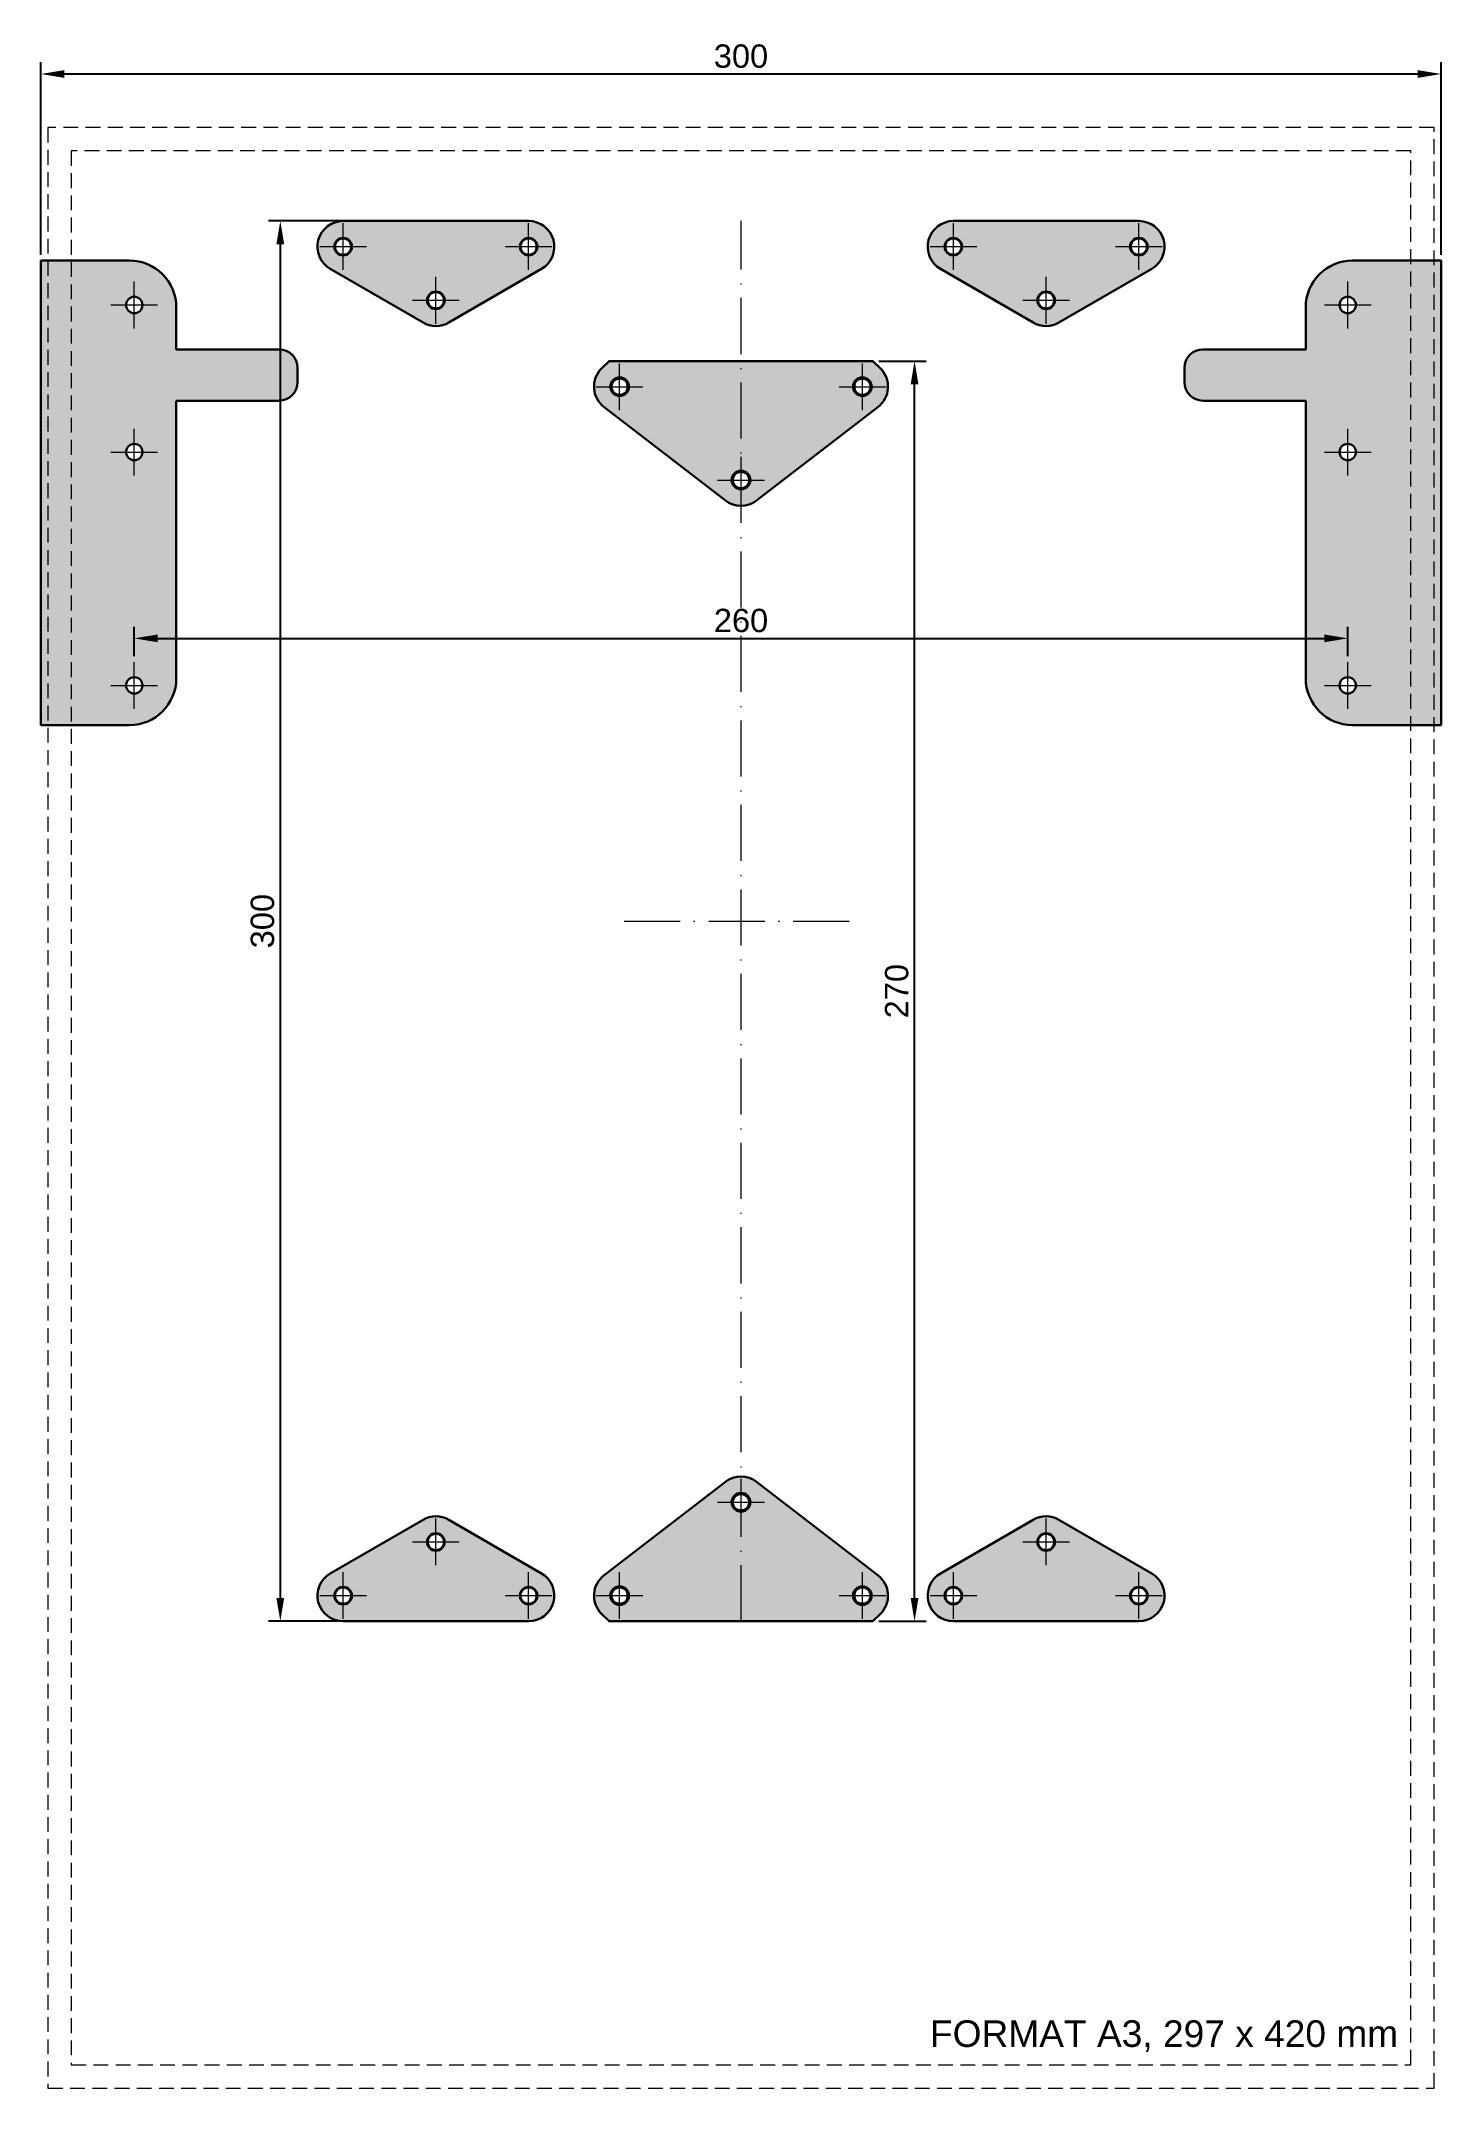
# Model space of a CAD drawing. Extents: x -2250 to 1406, y -1545 to 39.
# Drawn here: x -1650 to -1350, y -750 to -311.4 of the extents above; entities that cross this region are included whole.
import ezdxf

# ---------------------------------------------------------------- set-up
doc = ezdxf.new("R2010")
doc.units = 0
doc.linetypes.add('ACAD_ISO10W100', pattern=[18, 12, -3, 0, -3])
doc.linetypes.add('LÍNEAS_OCULTAS2', pattern=[4.7625, 3.175, -1.5875])
doc.layers.get('0').update_dxf_attribs({"color": 2, "linetype": 'CONTINUOUS', "lineweight": 30})
doc.layers.get('Defpoints').update_dxf_attribs({"linetype": 'CONTINUOUS', "lineweight": 13})
for name, color, linetype, lineweight in [('2', 4, 'CONTINUOUS', 30), ('Ejes', 1, 'ACAD_ISO10W100', 13), ('Texto', 6, 'CONTINUOUS', 13)]:
    doc.layers.add(name, color=color, linetype=linetype, lineweight=lineweight)
doc.styles.add('ROMAND', font='arial.ttf')
doc.dimstyles.new('ISO-25_E02', dxfattribs={"dimscale": 2, "dimtxt": 2.5, "dimasz": 2.5, "dimexe": 1.25, "dimexo": 0.625, "dimtad": 1, "dimdec": 0, "dimtxsty": 'ROMAND', "dimcen": 2.5, "dimadec": 0, "dimazin": 0, "dimtfac": 1, "dimtdec": 0, "dimtmove": 0, "dimatfit": 3, "dimfxl": 1, "dimarcsym": 0})

msp = doc.modelspace()

# ---------------------------------------------------------------- texts
at = {"layer": 'Texto', "color": 5, "linetype": 'LÍNEAS_OCULTAS2', "style": 'ROMAND'}
msp.add_text('FORMAT A3, 297 x 420 mm ', height=5.6931316, dxfattribs=at).set_placement((-1459.50899, -741.18785))

# ---------------------------------------------------------------- blocks, each defined once
blk = doc.blocks.new('PlantillaBase')
for centre in [(-85.25, 69.5), (-45.5, 69.5), (45.5, 69.5), (85.25, 69.5), (-130, 57), (-65.38, 58), (65.38, 58), (130, 57), (-26, 39.5), (26, 39.5), (-130, 25.5), (130, 25.5), (0, 19.5), (-130, -24.5), (130, -24.5), (0, -199.5), (-65.38, -208), (65.38, -208), (-85.25, -219.5), (-45.5, -219.5), (-26, -219.5), (26, -219.5), (45.5, -219.5), (85.25, -219.5)]:
    blk.add_circle(centre, 1.75)
at = {"layer": 'Ejes'}
blk.add_line((0, -225), (0, 75), dxfattribs=at)
at = {"layer": 'Texto'}
for p, q in [((-85.25, 64.5), (-85.25, 74.5)), ((-45.5, 64.5), (-45.5, 74.5)), ((45.5, 64.5), (45.5, 74.5)), ((85.25, 64.5), (85.25, 74.5)), ((-90.25, 69.5), (-80.25, 69.5)), ((-50.5, 69.5), (-40.5, 69.5)), ((40.5, 69.5), (50.5, 69.5)), ((80.25, 69.5), (90.25, 69.5)), ((-130, 52), (-130, 62)), ((-65.38, 53), (-65.38, 63)), ((65.38, 53), (65.38, 63)), ((130, 52), (130, 62)), ((-70.38, 58), (-60.38, 58)), ((60.38, 58), (70.38, 58)), ((-135, 57), (-125, 57)), ((125, 57), (135, 57)), ((-26, 34.5), (-26, 44.5)), ((26, 34.5), (26, 44.5)), ((-31, 39.5), (-21, 39.5)), ((21, 39.5), (31, 39.5)), ((-130, 20.5), (-130, 30.5)), ((130, 20.5), (130, 30.5)), ((-135, 25.5), (-125, 25.5)), ((0, 14.5), (0, 24.5)), ((125, 25.5), (135, 25.5)), ((-5, 19.5), (5, 19.5)), ((-130, -29.5), (-130, -19.5)), ((130, -29.5), (130, -19.5)), ((-135, -24.5), (-125, -24.5)), ((125, -24.5), (135, -24.5)), ((0, -204.5), (0, -194.5)), ((-5, -199.5), (5, -199.5)), ((-65.38, -213), (-65.38, -203)), ((65.38, -213), (65.38, -203)), ((-70.38, -208), (-60.38, -208)), ((60.38, -208), (70.38, -208)), ((-85.25, -224.5), (-85.25, -214.5)), ((-45.5, -224.5), (-45.5, -214.5)), ((-26, -224.5), (-26, -214.5)), ((26, -224.5), (26, -214.5)), ((45.5, -224.5), (45.5, -214.5)), ((85.25, -224.5), (85.25, -214.5)), ((-90.25, -219.5), (-80.25, -219.5)), ((-50.5, -219.5), (-40.5, -219.5)), ((-31, -219.5), (-21, -219.5)), ((21, -219.5), (31, -219.5)), ((40.5, -219.5), (50.5, -219.5)), ((80.25, -219.5), (90.25, -219.5))]:
    blk.add_line(p, q, dxfattribs=at)
blk = doc.blocks.new('*D52')
at = {"layer": 'Defpoints', "color": 0, "transparency": 16777216}
for p in [(-1579.25, -350), (-1598.71, -650), (-1585.26, -650)]:
    blk.add_point(p, dxfattribs=at)
at = {"layer": 'Texto', "color": 0, "lineweight": -2, "transparency": 16777216}
for p, q in [((-1580.5, -350), (-1601.21, -350)), ((-1598.71, -355), (-1598.71, -645)), ((-1586.51, -650), (-1601.21, -650))]:
    blk.add_line(p, q, dxfattribs=at)
at = {"layer": 'Texto', "color": 0, "transparency": 16777216}
for points in [[(-1599.55, -355), (-1597.88, -355), (-1598.71, -350)], [(-1599.55, -645), (-1597.88, -645), (-1598.71, -650)]]:
    blk.add_solid(points, dxfattribs=at)
at = {"layer": 'Texto', "color": 0, "transparency": 16777216, "insert": (-1602.52, -500), "char_height": 5, "attachment_point": 5, "rotation": 90, "style": 'ROMAND'}
blk.add_mtext('300', dxfattribs=at)
blk = doc.blocks.new('*D53')
at = {"layer": 'Defpoints', "color": 0, "transparency": 16777216}
for p in [(-1370, -439.42), (-1630, -444.5), (-1370, -444.5)]:
    blk.add_point(p, dxfattribs=at)
at = {"layer": 'Texto', "color": 0, "lineweight": -2, "transparency": 16777216}
for p, q in [((-1630, -443.25), (-1630, -436.92)), ((-1370, -443.25), (-1370, -436.92)), ((-1625, -439.42), (-1375, -439.42))]:
    blk.add_line(p, q, dxfattribs=at)
at = {"layer": 'Texto', "color": 0, "transparency": 16777216}
for points in [[(-1625, -438.59), (-1625, -440.25), (-1630, -439.42)], [(-1375, -438.59), (-1375, -440.25), (-1370, -439.42)]]:
    blk.add_solid(points, dxfattribs=at)
at = {"layer": 'Texto', "color": 0, "transparency": 16777216, "insert": (-1500, -435.62), "char_height": 5, "attachment_point": 5, "style": 'ROMAND'}
blk.add_mtext('260', dxfattribs=at)
blk = doc.blocks.new('*D54')
at = {"layer": 'Defpoints', "color": 0, "transparency": 16777216}
for p in [(-1350, -318.51), (-1650, -358.5), (-1350, -358.5)]:
    blk.add_point(p, dxfattribs=at)
at = {"layer": 'Texto', "color": 0, "lineweight": -2, "transparency": 16777216}
for p, q in [((-1650, -357.25), (-1650, -316.01)), ((-1645, -318.51), (-1355, -318.51)), ((-1350, -357.25), (-1350, -316.01))]:
    blk.add_line(p, q, dxfattribs=at)
at = {"layer": 'Texto', "color": 0, "transparency": 16777216}
for points in [[(-1645, -317.68), (-1645, -319.35), (-1650, -318.51)], [(-1355, -317.68), (-1355, -319.35), (-1350, -318.51)]]:
    blk.add_solid(points, dxfattribs=at)
at = {"layer": 'Texto', "color": 0, "transparency": 16777216, "insert": (-1500, -314.71), "char_height": 5, "attachment_point": 5, "style": 'ROMAND'}
blk.add_mtext('300', dxfattribs=at)
blk = doc.blocks.new('*D55')
at = {"layer": 'Defpoints', "color": 0, "transparency": 16777216}
for p in [(-1471.72, -380), (-1462.81, -380), (-1471.72, -650)]:
    blk.add_point(p, dxfattribs=at)
at = {"layer": 'Texto', "color": 0, "lineweight": -2, "transparency": 16777216}
for p, q in [((-1470.47, -380), (-1460.31, -380)), ((-1462.81, -645), (-1462.81, -385)), ((-1470.47, -650), (-1460.31, -650))]:
    blk.add_line(p, q, dxfattribs=at)
at = {"layer": 'Texto', "color": 0, "transparency": 16777216}
for points in [[(-1463.65, -385), (-1461.98, -385), (-1462.81, -380)], [(-1463.65, -645), (-1461.98, -645), (-1462.81, -650)]]:
    blk.add_solid(points, dxfattribs=at)
at = {"layer": 'Texto', "color": 0, "transparency": 16777216, "insert": (-1466.62, -515), "char_height": 5, "attachment_point": 5, "rotation": 90, "style": 'ROMAND'}
blk.add_mtext('270', dxfattribs=at)

# ---------------------------------------------------------------- dimensions: what is measured, and where the dimension line sits
at = {"layer": 'Texto'}
dim = msp.add_linear_dim(base=(-1350, -318.5145), p1=(-1650, -358.5), p2=(-1350, -358.5), dimstyle='ISO-25_E02', dxfattribs=at)
dim.commit()
dim.dimension.update_dxf_attribs({"geometry": '*D54', "text_midpoint": (-1500, -314.70993)})
for base, p1, p2, picture, middle in [((-1598.713, -650.00403), (-1579.25, -350), (-1585.26149, -650.00403), '*D52', (-1602.51757, -500.00201)), ((-1462.81277, -380), (-1471.72183, -650), (-1471.72183, -380), '*D55', (-1466.61563, -515))]:
    dim = msp.add_linear_dim(base=base, p1=p1, p2=p2, angle=90, dimstyle='ISO-25_E02', dxfattribs=at)
    dim.commit()
    dim.dimension.update_dxf_attribs({"geometry": picture, "text_midpoint": middle})
dim = msp.add_linear_dim(base=(-1370, -439.4185), p1=(-1630, -444.5), p2=(-1370, -444.5), dimstyle='ISO-25_E02', override={"dimdec": 3}, dxfattribs=at)
dim.commit()
dim.dimension.update_dxf_attribs({"geometry": '*D53', "text_midpoint": (-1500, -435.61563)})

# ---------------------------------------------------------------- hatches: boundary and pattern name
at = {"layer": '2', "transparency": 33554457}
h = msp.add_hatch(color=256, dxfattribs=at)
h.dxf.hatch_style = 1
h.paths.add_polyline_path([(-1542.74483, -360.2645, 0.767809865), (-1545.51149, -350), (-1551.5, -350), (-1570, -350), (-1576.54071, -350), (-1579.25, -350), (-1585.26149, -350, 0.766151288), (-1588.00517, -360.2645), (-1568.13017, -371.76249, 0.268417152), (-1562.61983, -371.76249)])
h.paths.add_polyline_path([(-1563.5, -367, -1), (-1567.25, -367, -1)], flags=16)
h.paths.add_polyline_path([(-1547.375, -355.50201, -1), (-1543.625, -355.50201, -1)], flags=16)
h.paths.add_polyline_path([(-1587.125, -355.50201, -1), (-1583.375, -355.50201, -1)], flags=16)
h = msp.add_hatch(color=256, dxfattribs=at)
h.dxf.hatch_style = 1
h.paths.add_polyline_path([(-1411.99483, -360.2645, 0.767809865), (-1414.76149, -350), (-1420.75, -350), (-1423.45929, -350), (-1430, -350), (-1448.5, -350), (-1454.51149, -350, 0.766151288), (-1457.25517, -360.2645), (-1437.38017, -371.76249, 0.268417152), (-1431.86983, -371.76249)])
h.paths.add_polyline_path([(-1432.75, -367, -1), (-1436.5, -367, -1)], flags=16)
h.paths.add_polyline_path([(-1456.375, -355.50201, -1), (-1452.625, -355.50201, -1)], flags=16)
h.paths.add_polyline_path([(-1416.625, -355.50201, -1), (-1412.875, -355.50201, -1)], flags=16)
h = msp.add_hatch(color=256, dxfattribs=at)
h.dxf.hatch_style = 1
h.paths.add_polyline_path([(-1621, -388.5), (-1599, -388.5, 0.414213562), (-1595, -384.5), (-1595, -381.5, 0.414213562), (-1599, -377.5), (-1621, -377.5), (-1621, -368.5, 0.414584095), (-1631.01265, -358.5), (-1639, -358.5), (-1650, -358.5), (-1650, -458), (-1631, -458, 0.414213562), (-1621, -448)])
h.paths.add_polyline_path([(-1631.75, -399.5, -1), (-1628.25, -399.5, -1)], flags=16)
h.paths.add_polyline_path([(-1628.25, -449.5, -1), (-1631.75, -449.5, -1)], flags=16)
h.paths.add_polyline_path([(-1631.75, -368, -1), (-1628.25, -368, -1)], flags=16)
h = msp.add_hatch(color=256, dxfattribs=at)
h.dxf.hatch_style = 1
h.paths.add_polyline_path([(-1350, -358.5), (-1361, -358.5), (-1369.01265, -358.5, 0.413843127), (-1379, -368.5), (-1379, -377.5), (-1401, -377.5, 0.414213562), (-1405, -381.5), (-1405, -384.5, 0.414213562), (-1401, -388.5), (-1379, -388.5), (-1379, -448, 0.414213562), (-1369, -458), (-1350, -458)])
h.paths.add_polyline_path([(-1368.25, -449.5, -1), (-1371.75, -449.5, -1)], flags=16)
h.paths.add_polyline_path([(-1371.75, -399.5, -1), (-1368.25, -399.5, -1)], flags=16)
h.paths.add_polyline_path([(-1371.75, -368, -1), (-1368.25, -368, -1)], flags=16)
h = msp.add_hatch(color=256, dxfattribs=at)
h.dxf.hatch_style = 1
h.paths.add_polyline_path([(-1470.64659, -389.85943, 0.452734039), (-1470.11092, -381.6109), (-1471.72183, -380), (-1478.5, -380), (-1481, -380), (-1506, -380), (-1517.5, -380), (-1521.5, -380), (-1528.27817, -380), (-1529.88908, -381.6109, 0.452734133), (-1529.35341, -389.85943), (-1503.35341, -409.85943, 0.340121947), (-1496.64659, -409.85943)])
h.paths.add_polyline_path([(-1498, -405.5, -1), (-1502, -405.5, -1)], flags=16)
h.paths.add_polyline_path([(-1528, -385.5, -1), (-1524, -385.5, -1)], flags=16)
h.paths.add_polyline_path([(-1476, -385.5, -1), (-1472, -385.5, -1)], flags=16)
h = msp.add_hatch(color=256, dxfattribs=at)
h.dxf.hatch_style = 1
h.paths.add_polyline_path([(-1470.64659, -640.14057), (-1496.64659, -620.14057, 0.340121947), (-1503.35341, -620.14057), (-1529.35341, -640.14057, 0.452734133), (-1529.88908, -648.3891), (-1528.27817, -650), (-1521.5, -650), (-1517.5, -650), (-1506, -650), (-1481, -650), (-1478.5, -650), (-1471.72183, -650), (-1470.11092, -648.3891, 0.452734039)])
h.paths.add_polyline_path([(-1502, -624.5, -1), (-1498, -624.5, -1)], flags=16)
h.paths.add_polyline_path([(-1524, -644.5, -1), (-1528, -644.5, -1)], flags=16)
h.paths.add_polyline_path([(-1476, -644.5, -1), (-1472, -644.5, -1)], flags=16)
h = msp.add_hatch(color=256, dxfattribs=at)
h.dxf.hatch_style = 1
h.paths.add_polyline_path([(-1562.61983, -628.24154, 0.268417152), (-1568.13017, -628.24154), (-1588.00517, -639.73952, 0.767809865), (-1585.23851, -650.00403), (-1579.25, -650.00403), (-1576.54071, -650.00403), (-1570, -650.00403), (-1551.5, -650.00403), (-1545.48851, -650.00403, 0.766151288), (-1542.74483, -639.73952)])
h.paths.add_polyline_path([(-1567.25, -633.00403, -1), (-1563.5, -633.00403, -1)], flags=16)
h.paths.add_polyline_path([(-1543.625, -644.50201, -1), (-1547.375, -644.50201, -1)], flags=16)
h.paths.add_polyline_path([(-1583.375, -644.50201, -1), (-1587.125, -644.50201, -1)], flags=16)
h = msp.add_hatch(color=256, dxfattribs=at)
h.dxf.hatch_style = 1
h.paths.add_polyline_path([(-1411.99483, -639.73952), (-1431.86983, -628.24154, 0.268417152), (-1437.38017, -628.24154), (-1457.25517, -639.73952, 0.767809865), (-1454.48851, -650.00403), (-1448.5, -650.00403), (-1430, -650.00403), (-1423.45929, -650.00403), (-1420.75, -650.00403), (-1414.73851, -650.00403, 0.766151288)])
h.paths.add_polyline_path([(-1436.5, -633.00403, -1), (-1432.75, -633.00403, -1)], flags=16)
h.paths.add_polyline_path([(-1452.625, -644.50201, -1), (-1456.375, -644.50201, -1)], flags=16)
h.paths.add_polyline_path([(-1416.625, -644.50201, -1), (-1412.875, -644.50201, -1)], flags=16)

# ---------------------------------------------------------------- linework, layer by layer
at = {"layer": '2'}
for points in [[(-1545.51149, -350), (-1551.5, -350), (-1570, -350), (-1576.54071, -350), (-1579.25, -350), (-1585.26149, -350, 0.766151288), (-1588.00517, -360.2645), (-1568.13018, -371.76249, 0.268417461), (-1562.61983, -371.76249), (-1542.74483, -360.26451, 0.767810323)], [(-1454.48851, -350), (-1448.5, -350), (-1430, -350), (-1423.45929, -350), (-1420.75, -350), (-1414.73851, -350, -0.766151288), (-1411.99483, -360.2645), (-1431.86982, -371.76249, -0.268417461), (-1437.38017, -371.76249), (-1457.25517, -360.26451, -0.767810323)], [(-1587.125, -355.50201, -1), (-1583.375, -355.50201, -1)], [(-1543.625, -355.50201, -1), (-1547.375, -355.50201, -1)], [(-1456.375, -355.50201, 1), (-1452.625, -355.50201, 1)], [(-1412.875, -355.50201, 1), (-1416.625, -355.50201, 1)], [(-1621, -388.5), (-1599, -388.5, 0.414213562), (-1595, -384.5), (-1595, -381.5, 0.414213562), (-1599, -377.5), (-1621, -377.5), (-1621, -368.5, 0.414584095), (-1631.01265, -358.5), (-1639, -358.5), (-1650, -358.5), (-1650, -458), (-1631, -458, 0.414213562), (-1621, -448)], [(-1379, -388.5), (-1401, -388.5, -0.414213562), (-1405, -384.5), (-1405, -381.5, -0.414213562), (-1401, -377.5), (-1379, -377.5), (-1379, -368.5, -0.414584095), (-1368.98735, -358.5), (-1361, -358.5), (-1350, -358.5), (-1350, -458), (-1369, -458, -0.414213562), (-1379, -448)], [(-1631.75, -368, -1), (-1628.25, -368, -1)], [(-1563.5, -367, -1), (-1567.25, -367, -1)], [(-1436.5, -367, 1), (-1432.75, -367, 1)], [(-1368.25, -368, 1), (-1371.75, -368, 1)], [(-1470.11093, -381.61089), (-1471.72183, -380), (-1478.5, -380), (-1481, -380), (-1506, -380), (-1517.5, -380), (-1521.5, -380), (-1528.27817, -380), (-1529.88907, -381.61089, 0.452734919), (-1529.35341, -389.85943), (-1503.35341, -409.85943, 0.340121973), (-1496.64659, -409.85943), (-1470.64659, -389.85943, 0.452734854)], [(-1528, -385.5, -1), (-1524, -385.5, -1)], [(-1476, -385.5, -1), (-1472, -385.5, -1)], [(-1628.25, -399.5, -1), (-1631.75, -399.5, -1)], [(-1371.75, -399.5, 1), (-1368.25, -399.5, 1)], [(-1498, -405.5, -1), (-1502, -405.5, -1)], [(-1628.25, -449.5, -1), (-1631.75, -449.5, -1)], [(-1371.75, -449.5, 1), (-1368.25, -449.5, 1)], [(-1470.11093, -648.38911), (-1471.72183, -650), (-1478.5, -650), (-1481, -650), (-1506, -650), (-1517.5, -650), (-1521.5, -650), (-1528.27817, -650), (-1529.88907, -648.38911, -0.452734919), (-1529.35341, -640.14057), (-1503.35341, -620.14057, -0.340121973), (-1496.64659, -620.14057), (-1470.64659, -640.14057, -0.452734854)], [(-1498, -624.5, 1), (-1502, -624.5, 1)], [(-1545.51149, -650.00403), (-1551.5, -650.00403), (-1570, -650.00403), (-1576.54071, -650.00403), (-1579.25, -650.00403), (-1585.26149, -650.00403, -0.766151288), (-1588.00517, -639.73952), (-1568.13018, -628.24154, -0.268417461), (-1562.61983, -628.24154), (-1542.74483, -639.73952, -0.767810323)], [(-1563.5, -633.00403, 1), (-1567.25, -633.00403, 1)], [(-1454.48851, -650.00403), (-1448.5, -650.00403), (-1430, -650.00403), (-1423.45929, -650.00403), (-1420.75, -650.00403), (-1414.73851, -650.00403, 0.766151288), (-1411.99483, -639.73952), (-1431.86982, -628.24154, 0.268417461), (-1437.38017, -628.24154), (-1457.25517, -639.73952, 0.767810323)], [(-1436.5, -633.00403, -1), (-1432.75, -633.00403, -1)], [(-1587.125, -644.50201, 1), (-1583.375, -644.50201, 1)], [(-1543.625, -644.50201, 1), (-1547.375, -644.50201, 1)], [(-1528, -644.5, 1), (-1524, -644.5, 1)], [(-1476, -644.5, 1), (-1472, -644.5, 1)], [(-1456.375, -644.50201, -1), (-1452.625, -644.50201, -1)], [(-1412.875, -644.50201, -1), (-1416.625, -644.50201, -1)]]:
    msp.add_lwpolyline(points, format="xyb", close=True, dxfattribs=at)
at = {"layer": 'Ejes'}
msp.add_line((-1525, -500.00201), (-1475, -500.00201), dxfattribs=at)
at = {"layer": 'Texto', "color": 5, "linetype": 'LÍNEAS_OCULTAS2'}
for points in [[(-1648.5, -750.00201), (-1351.5, -750.00201), (-1351.5, -330.00201), (-1648.5, -330.00201)], [(-1643.5, -745.00201), (-1356.5, -745.00201), (-1356.5, -335.00201), (-1643.5, -335.00201)]]:
    msp.add_lwpolyline(points, close=True, dxfattribs=at)

# ---------------------------------------------------------------- block references
msp.add_blockref('PlantillaBase', (-1500, -425))

msp.set_redraw_order([(e.dxf.handle, doc.entitydb.next_handle()) for e in msp.query("TEXT MTEXT ATTDEF DIMENSION ARC_DIMENSION")])  # texts and dimensions are drawn at this point

doc.saveas('drawing.dxf')
